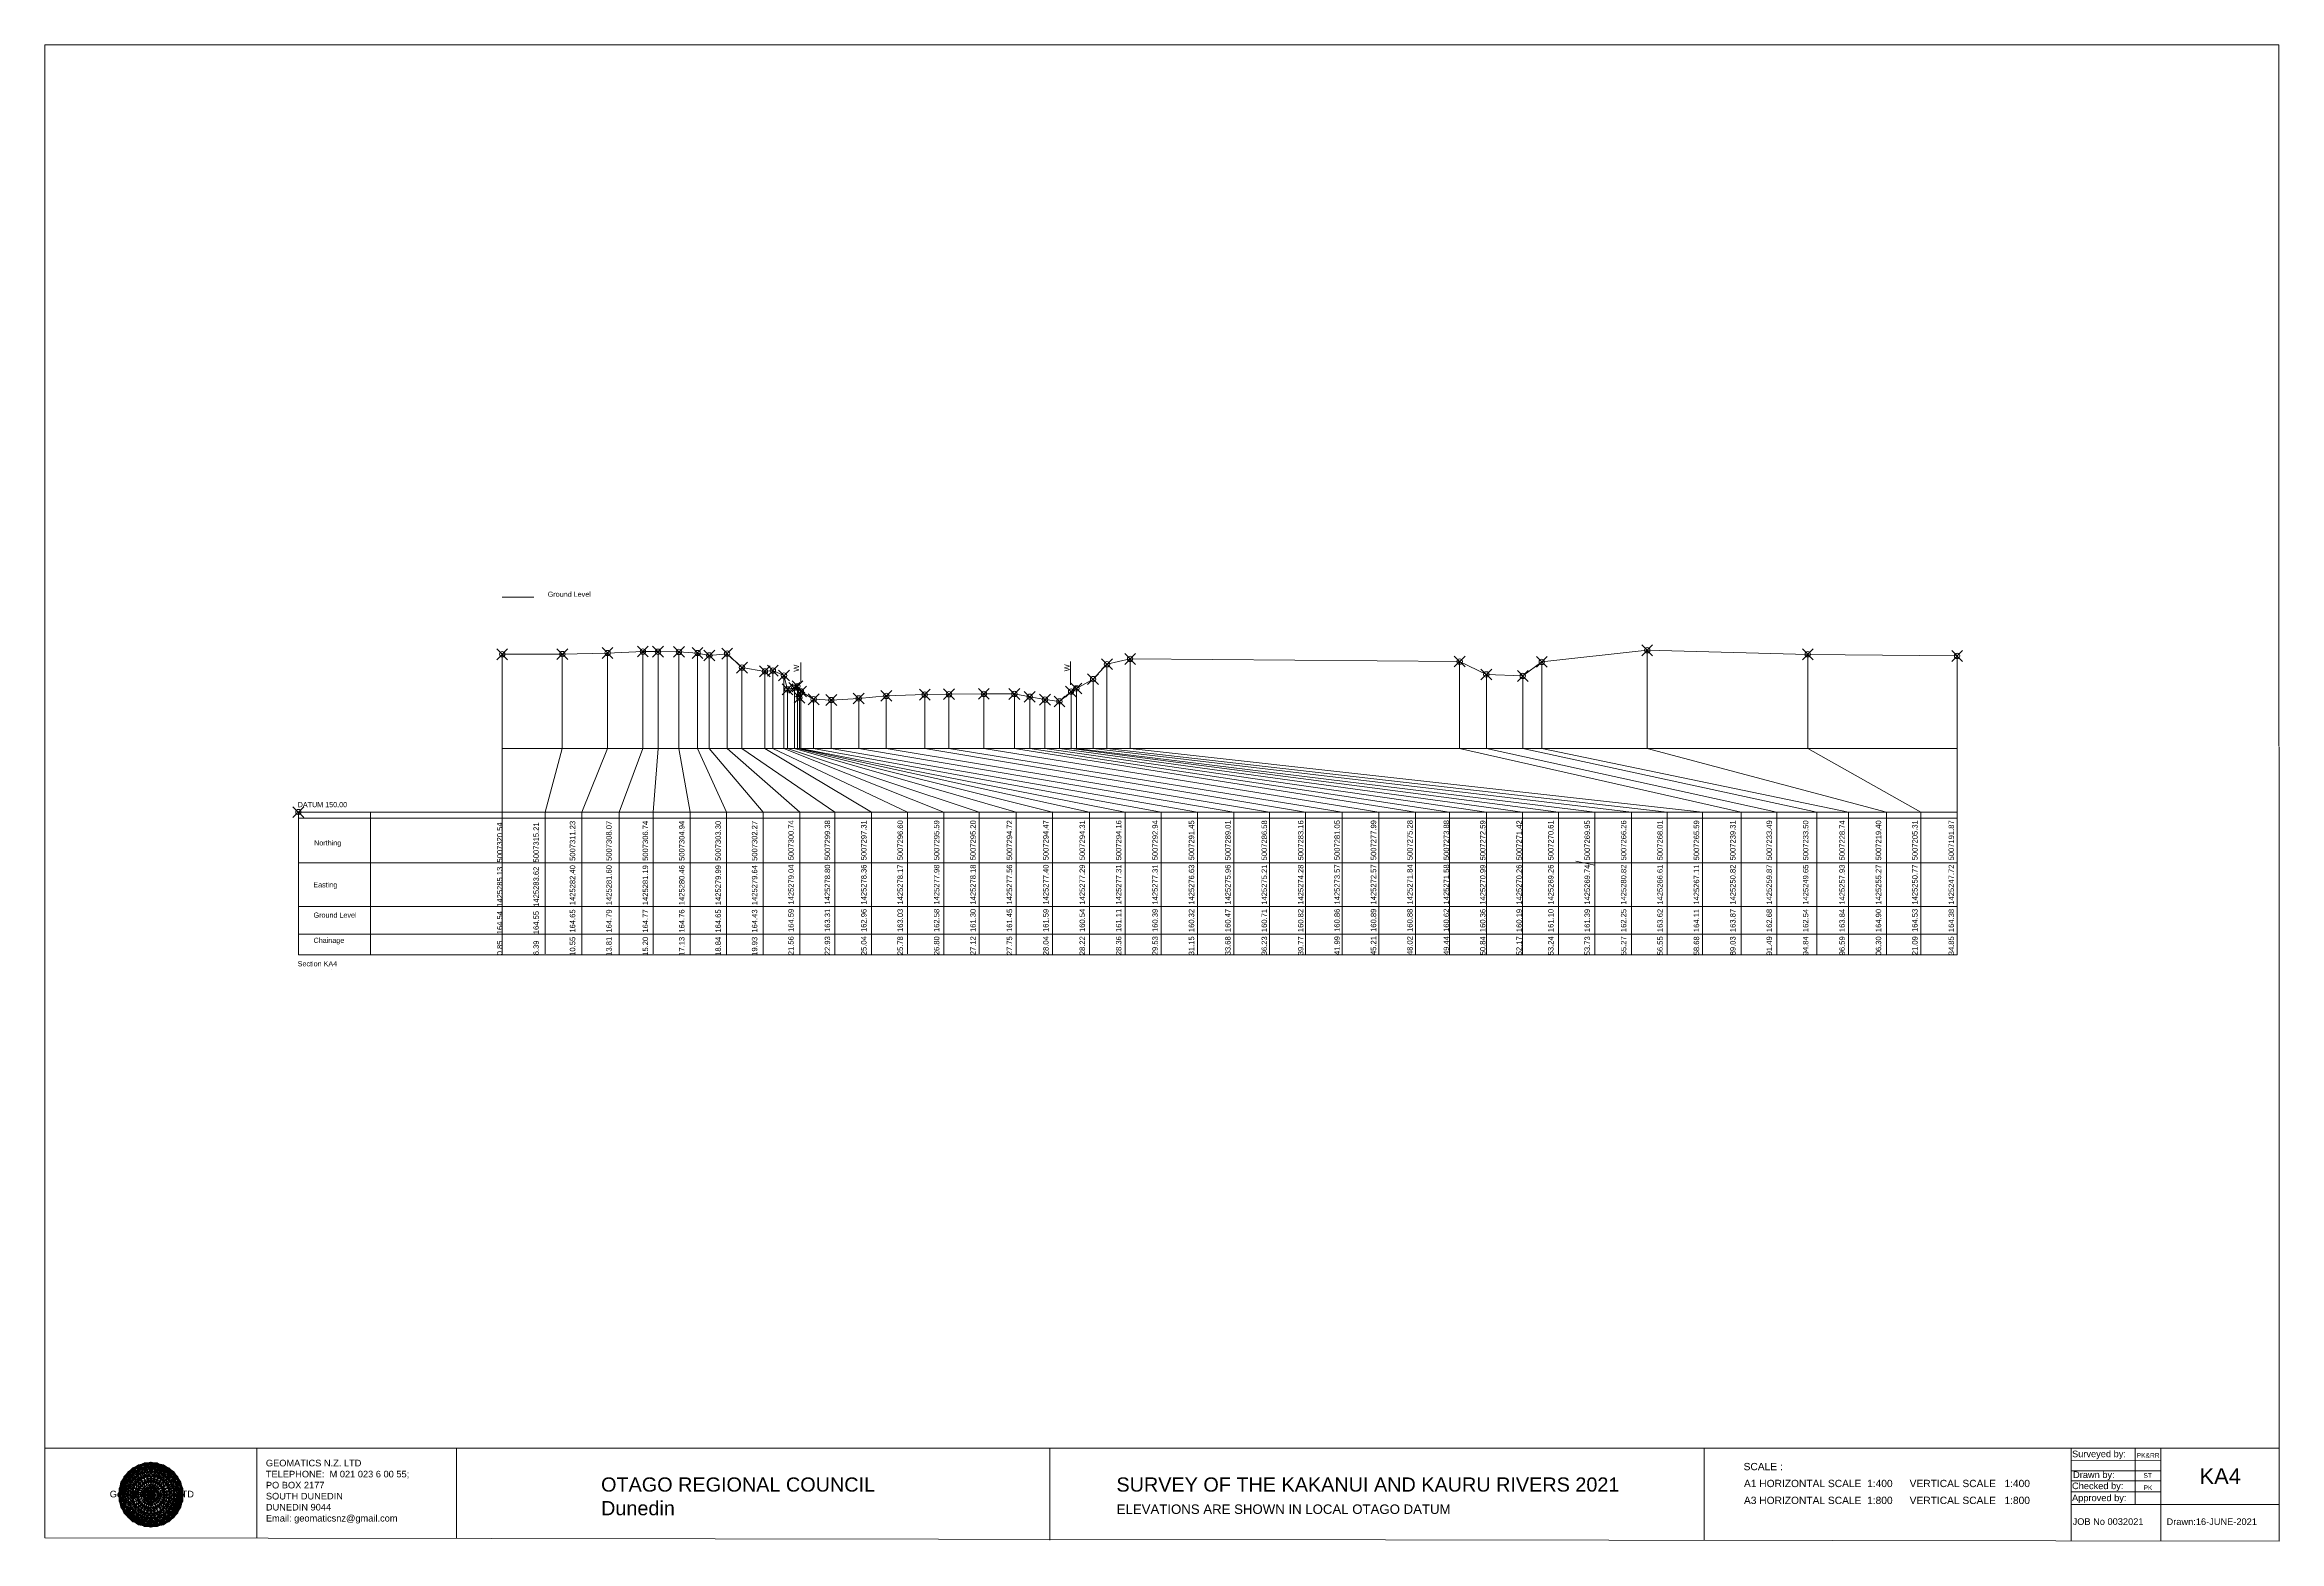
# Model space of a CAD drawing. Header units: millimetres. Extents: x -6058346 to 80050500, y -1699923 to 1425285630.
# Drawn here: x -4570819 to -4365017, y 82865 to 220657 of the extents above; entities that cross this region are included whole.
import ezdxf

# ---------------------------------------------------------------- set-up
doc = ezdxf.new("R2010")
doc.units = ezdxf.units.MM
doc.header["$PDMODE"] = 35
doc.header["$PDSIZE"] = 500
doc.layers.add('geo', color=7, linetype='Continuous', lineweight=0)
doc.styles.get("Standard").update_dxf_attribs({"font": 'arial.ttf'})

# ---------------------------------------------------------------- blocks, each defined once
blk = doc.blocks.new('Geomatics_Circle_SPT')
at = {"layer": 'geo', "color": 2, "linetype": 'Continuous', "lineweight": 0}
for p, q in [((0, 25.2), (-25.2, 0)), ((-24.7, 4.9), (-4.9, 24.7)), ((-24.7, -4.9), (4.9, 24.7)), ((-9.7, 23.3), (-23.3, 9.6)), ((9.7, 23.3), (-23.3, -9.7)), ((-21, 14), (-14, 21)), ((-21, -14), (14, 21)), ((0, 0), (-17.8, 17.8)), ((-14, 21), (21, -14)), ((23.3, -9.7), (-9.7, 23.3)), ((-4.9, 24.7), (24.7, -4.9)), ((25.2, 0), (0, 25.2)), ((0, 0), (17.8, 17.8)), ((4.9, 24.7), (24.7, 4.9)), ((23.3, 9.7), (9.7, 23.3)), ((14, 21), (21, 14)), ((17.8, 18.1), (17.8, 18.1)), ((4.9, -24.7), (-24.7, 4.9)), ((-24.7, 0), (0, -24.7)), ((-23.3, 9.7), (9.7, -23.3)), ((14, -21), (-21, 14)), ((0, 0), (-17.8, -17.8)), ((21, 14), (-14, -21)), ((-9.7, -23.3), (23.3, 9.7)), ((24.7, 4.9), (-4.9, -24.7)), ((0, 0), (17.8, -17.8)), ((0, -24.8), (25.2, 0)), ((-4.9, -24.7), (-24.7, -4.9)), ((-23.3, -9.7), (-9.7, -23.3)), ((-14, -21), (-21, -14)), ((24.7, -4.9), (4.9, -24.7)), ((9.7, -23.3), (23.3, -9.7)), ((21, -14), (14, -21)), ((-17.8, -17.8), (-17.8, -17.8)), ((4.9, -24.7), (4.9, -24.7)), ((18.1, -17.8), (18.1, -17.8))]:
    blk.add_line(p, q, dxfattribs=at)
at = {"layer": 'geo', "color": 1, "linetype": 'Continuous', "lineweight": 0}
for p, q in [((-25.2, 0), (9.7, 23.3)), ((-25.2, 0), (-9.6, 23.3)), ((-4.9, 24.8), (-24.7, -4.9)), ((4.9, 24.7), (-24.7, 4.9)), ((14, 21), (-24.7, -4.9)), ((-14, 21), (-24.7, 4.9)), ((-23.3, 9.7), (0, 25.2)), ((-23.3, -9.6), (0, 25.2)), ((-23.3, -9.6), (17.8, 17.8)), ((-23.3, 9.7), (-17.8, 17.9)), ((-23.3, -9.6), (-17.8, 17.9)), ((-23.3, 9.7), (17.8, 17.8)), ((4.9, 24.8), (-21, -14)), ((-4.9, 24.7), (-21, 14)), ((14, 21), (-21, 14)), ((-14, 21), (-21, -14)), ((-17.9, 17.6), (-17.9, 17.6)), ((-17.8, 17.8), (9.7, 23.3)), ((-17.8, 17.8), (-9.6, 23.3)), ((-17.8, -17.8), (9.7, 23.3)), ((-17.8, -17.8), (-9.7, 23.3)), ((-9.7, -23.3), (-17.8, 17.8)), ((-17.8, 17.8), (9.7, -23.3)), ((-17.8, 17.8), (23.3, -9.6)), ((-17.8, 17.8), (23.3, 9.7)), ((4.9, 24.7), (-14, 21)), ((-4.9, 24.7), (-14, -20.9)), ((0, 0), (-14, 21)), ((-14, 21), (-4.9, -24.7)), ((-14, 21), (-14, 21)), ((24.7, -4.9), (-14, 21)), ((21, 14), (-14, 21)), ((-9.8, 23.1), (-9.8, 23.1)), ((-9.7, 23.3), (0, 25.2)), ((-9.7, 23.3), (0, -25.2)), ((-9.7, -23.3), (0, 25.2)), ((-9.6, 23.3), (17.8, -17.8)), ((-9.6, 23.3), (25.2, 0)), ((-9.6, 23.3), (17.8, 17.8)), ((-9.6, -23.3), (17.8, 17.9)), ((0, 0), (-4.9, 24.7)), ((-4.9, 24.7), (-4.9, 24.7)), ((21, -14), (-4.9, 24.7)), ((24.8, 4.9), (-4.9, 24.7)), ((14, 21), (-4.9, 24.7)), ((-0.2, 25.1), (-0.2, 25.1)), ((0, 25.2), (9.7, -23.3)), ((0, 25.2), (23.3, -9.7)), ((0, 25.2), (23.3, 9.7)), ((0, 25.2), (9.7, 23.3)), ((0, 0), (4.9, 24.7)), ((0, -25.2), (9.7, 23.3)), ((0, 0), (14, 21)), ((21, 14), (4.9, 24.8)), ((14, -21), (4.9, 24.7)), ((24.7, -4.9), (4.9, 24.7)), ((4.9, 24.7), (4.9, 24.7)), ((4.9, -24.7), (14, 21)), ((9.4, 23.3), (9.4, 23.3)), ((9.7, 23.3), (17.8, -17.8)), ((9.7, 23.3), (25.2, 0)), ((9.7, 23.3), (17.8, 17.9)), ((17.8, 17.8), (9.7, -23.3)), ((21, -14), (14, 21)), ((24.7, 4.9), (14, 21)), ((14, 21), (14, 21)), ((17.6, 17.9), (17.6, 17.9)), ((17.8, 17.8), (23.3, -9.7)), ((17.8, 17.8), (23.3, 9.7)), ((-25.2, 0), (23.3, 9.7)), ((-25.2, 0), (-23.3, 9.7)), ((-23.3, -9.7), (-25.2, 0)), ((-9.6, -23.3), (-25.2, 0)), ((9.7, -23.3), (-25.2, 0)), ((21, 14), (-24.7, 4.9)), ((-21, 14), (-24.7, -4.9)), ((0, 0), (-24.7, 4.9)), ((-24.7, 4.9), (-21, -14)), ((-24.7, 4.9), (-4.9, -24.7)), ((-24.7, 4.9), (14, -21)), ((-24.7, 4.9), (-24.7, 4.9)), ((0, 0), (-24.7, -4.9)), ((-17.8, -17.8), (-23.3, 9.7)), ((0, -25.2), (-23.3, 9.7)), ((-23.3, 9.7), (17.8, -17.8)), ((-23.3, 9.7), (25.2, 0)), ((-23.3, 9.4), (-23.3, 9.4)), ((-23.3, -9.7), (25.2, 0)), ((0, 0), (-21, 14)), ((-21, 14), (-14, -21)), ((-21, 14), (4.9, -24.7)), ((-21, 14), (-21, 14)), ((24.7, 4.9), (-21, 14)), ((0, 0), (-21, -14)), ((-17.8, -17.8), (23.3, 9.7)), ((-14, -21), (24.7, 4.9)), ((0, 0), (-14, -21)), ((25.2, 0), (-9.6, -23.3)), ((-4.9, -24.7), (21, 14)), ((0, 0), (-4.9, -24.7)), ((0, 0), (21, 14)), ((23.3, 9.7), (0, -25.2)), ((0, 0), (24.8, 4.9)), ((0, 0), (4.9, -24.7)), ((0, 0), (14, -21)), ((0, 0), (21, -14)), ((0, 0), (24.8, -4.9)), ((4.9, -24.7), (24.7, 4.9)), ((25.2, 0), (9.7, -23.3)), ((14, -21), (21, 14)), ((23.3, 9.7), (17.8, -17.8)), ((24.7, -4.9), (21, 14)), ((21, 14), (21, 14)), ((21, -14), (24.7, 4.9)), ((23.1, 9.8), (23.1, 9.8)), ((23.3, 9.7), (25.2, 0)), ((25.2, 0), (23.3, -9.6)), ((24.7, 4.9), (24.7, 4.9)), ((25.1, 0.2), (25.1, 0.2)), ((-25.2, 0), (23.3, -9.7)), ((-25.1, -0.2), (-25.1, -0.2)), ((-24.7, -4.9), (-24.7, -4.9)), ((-24.7, -4.9), (-14, -21)), ((-24.7, -4.9), (4.9, -24.7)), ((-24.7, -4.9), (21, -14)), ((-17.8, -17.8), (-23.3, -9.7)), ((0, -25.2), (-23.3, -9.6)), ((17.8, -17.8), (-23.3, -9.6)), ((-23.1, -9.8), (-23.1, -9.8)), ((-21, -14), (24.7, -4.9)), ((-21, -14), (-21, -14)), ((-21, -14), (-4.9, -24.7)), ((-21, -14), (14, -21)), ((23.3, -9.7), (-17.8, -17.8)), ((-14, -21), (21, -14)), ((-4.9, -24.7), (24.7, -4.9)), ((23.3, -9.6), (0, -25.2)), ((4.9, -24.7), (21, -14)), ((14, -21), (24.7, -4.9)), ((23.3, -9.6), (17.8, -17.8)), ((21, -14), (21, -14)), ((23.3, -9.4), (23.3, -9.4)), ((24.7, -4.9), (24.7, -4.9)), ((-9.6, -23.3), (-17.8, -17.8)), ((9.7, -23.3), (-17.8, -17.8)), ((-17.6, -17.9), (-17.6, -17.9)), ((-14, -21), (-14, -21)), ((-14, -21), (4.9, -24.7)), ((17.8, -17.8), (-9.7, -23.3)), ((0, -25.2), (-9.7, -23.3)), ((-9.4, -23.3), (-9.4, -23.3)), ((-4.9, -24.7), (14, -21)), ((-4.9, -24.7), (-4.9, -24.7)), ((9.7, -23.3), (0, -25.2)), ((0.2, -25.1), (0.2, -25.1)), ((4.9, -24.7), (4.9, -24.7)), ((17.8, -17.8), (9.7, -23.3)), ((9.8, -23.1), (9.8, -23.1)), ((14, -21), (14, -21)), ((17.9, -17.6), (17.9, -17.6))]:
    blk.add_line(p, q, dxfattribs=at)
at = {"layer": 'geo', "color": 114, "linetype": 'Continuous', "lineweight": 0}
for p, q in [((17.9, 17.8), (-25.2, 0)), ((-24.7, 4.9), (14, 21)), ((9.7, 23.3), (-23.3, 9.7)), ((-20.9, 14), (4.9, 24.7)), ((0, 25.2), (-17.8, 17.8)), ((-17.8, 17.8), (0, -25.2)), ((-14, 21), (-4.9, 24.7)), ((4.9, -24.7), (-14, 21)), ((0, 0), (-9.7, 23.3)), ((-4.9, 24.7), (14, -21)), ((17.8, -17.8), (0, 25.2)), ((0, 0), (9.7, 23.3)), ((4.9, 24.7), (21, -14)), ((23.3, -9.7), (9.7, 23.3)), ((14, 21), (24.7, -4.9)), ((25.2, 0), (17.8, 17.8)), ((-24.7, -4.9), (21, 14)), ((-14, -21), (-24.7, 4.9)), ((0, 0), (-23.3, 9.7)), ((-23.3, 9.7), (-9.7, -23.3)), ((0, 0), (-23.3, -9.7)), ((-4.9, -24.7), (-21, 14)), ((24.8, 4.9), (-20.9, -14)), ((0, 0), (-9.7, -23.3)), ((0, 0), (23.3, 9.7)), ((0, 0), (9.7, -23.3)), ((0, 0), (23.3, -9.7)), ((21, 14), (24.7, 4.9)), ((-25.2, 0), (-17.8, -17.8)), ((-21, -14), (-24.7, -4.9)), ((-17.8, -17.8), (25.2, 0)), ((24.8, -4.9), (-14, -21)), ((-9.6, -23.3), (23.3, -9.7)), ((21, -14), (-4.9, -24.8)), ((0, -25.2), (17.9, -17.8)), ((14, -21), (4.9, -24.8))]:
    blk.add_line(p, q, dxfattribs=at)
at = {"layer": 'geo', "color": 250, "linetype": 'Continuous', "lineweight": 0}
for p, q in [((-17.8, 17.8), (17.8, 17.8)), ((-17.8, -17.8), (-17.8, 17.8)), ((-14, 21), (-14, 21)), ((14, 21), (-14, 21)), ((-14, 20.9), (-14, -21)), ((-9.7, 23.3), (9.7, 23.3)), ((-9.7, -23.3), (-9.7, 23.3)), ((-4.9, 24.7), (4.9, 24.7)), ((-4.9, 24.7), (-4.9, -24.7)), ((0, 0), (0, 25.2)), ((4.9, 24.7), (4.9, -24.7)), ((9.7, -23.3), (9.7, 23.3)), ((14, 21), (14, -21)), ((17.8, -17.8), (17.8, 17.8)), ((0, 0), (-25.2, 0)), ((24.7, 4.9), (-24.7, 4.9)), ((-24.7, 4.9), (-24.7, -4.9)), ((-23.3, 9.7), (23.3, 9.7)), ((-23.3, 9.7), (-23.3, 9.7)), ((-23.3, -9.7), (-23.3, 9.7)), ((21, 14), (-21, 14)), ((-21, 14), (-21, -14)), ((0, 0), (0, -25.2)), ((0, 0), (25.2, 0)), ((21, 14), (21, 14)), ((21, -14), (21, 14)), ((23.3, 9.7), (23.3, -9.7)), ((24.7, 4.9), (24.7, 4.9)), ((24.7, -4.9), (24.7, 4.9)), ((-24.7, -4.9), (24.7, -4.9)), ((23.3, -9.7), (-23.3, -9.7)), ((-21, -14), (21, -14)), ((17.8, -17.8), (-17.8, -17.8)), ((-14, -21), (14, -21)), ((9.7, -23.3), (-9.7, -23.3)), ((-4.9, -24.7), (4.9, -24.7))]:
    blk.add_line(p, q, dxfattribs=at)
blk = doc.blocks.new('GeomaticsNZ TITLE BLOCK')
at = {"color": 7, "linetype": 'Continuous', "lineweight": 0}
for p, q in [((0, 94.9), (0, 1579.2)), ((0, 1579.2), (2363.4, 1579.2)), ((2363.4, 1579.2), (2364, 94.9)), ((2364, 94.9), (0, 94.9)), ((0, 94.9), (0, 0)), ((15.9, 94.9), (2364, 94.9)), ((224.3, 95.2), (224.3, -0.3)), ((2364, 94.9), (382.6, 94.9)), ((435.8, 95.2), (435.8, -0.7)), ((1063.4, 94.9), (1063.4, -2.4)), ((1755.4, 94.9), (1755.4, -2.6)), ((2143.9, 94.9), (2143.7, -3)), ((2211.5, 94.9), (2211.5, 36.1)), ((2238.6, 94.8), (2238.6, -3.2)), ((2364, -3.5), (2364, 94.9)), ((2143.9, 81.9), (2238.6, 81.7)), ((2143.9, 71), (2238.6, 71)), ((2143.6, 60.4), (2238.6, 60.4)), ((2143.8, 48.6), (2238.6, 48.6)), ((2143.8, 35.4), (2364, 35.3)), ((0, 0), (2364, -3.5))]:
    blk.add_line(p, q, dxfattribs=at)
at = {"color": 7, "linetype": 'Continuous', "lineweight": 0, "xscale": 1.36, "yscale": 1.36, "zscale": 1.36}
blk.add_blockref('Geomatics_Circle_SPT', (112.4, 45.7), dxfattribs=at)
at = {"color": 7, "linetype": 'Continuous', "lineweight": 0}
for s, p in [('PK&RR', (2213.2, 84.8)), ('ST', (2220.3, 63.6)), ('PK', (2220.4, 50.6))]:
    blk.add_text(s, height=5, dxfattribs=at).set_placement(p)
at = {"color": 7, "linetype": 'Continuous', "lineweight": 0, "attachment_point": 1}
for s, width, heights, insert, char_height in [('{\\C256;GEOMATICS N.Z. LTD                   \\PTELEPHONE:  M 021 023 6 00 55;\\PPO BOX 2177\\PSOUTH DUNEDIN\\PDUNEDIN 9044\\PEmail: geomaticsnz@gmail.com}', 3535.727, [94.7], (234, 82.7), 7), ('{\\C256;Surveyed by:}', 3535.727, [0], (2144.7, 92.4), 7), ('{\\C256;Geomatics N.Z. LTD                   }', 125.079, [15.8], (68.8, 49.9), 7), ('{\\C256;OTAGO REGIONAL COUNCIL\\PDunedin}', 3535.727, [0], (588.6, 64), 15), ('{\\C256;SURVEY OF THE KAKANUI AND KAURU RIVERS 2021}', 3535.727, [0], (1133.8, 64), 15), ('{\\C256;Checked by:}', 3535.727, [0], (2144.7, 58.6), 7), ('{\\C256;Drawn by:}', 3535.727, [0], (2145.8, 70.4), 7), ('{\\C256;ELEVATIONS ARE SHOWN IN LOCAL OTAGO DATUM}', 3535.727, [0], (1134.1, 35.4), 10), ('{\\C256;Approved by:}', 3535.727, [0], (2144.7, 45.9), 7), ('{\\C256;JOB No 0032021}', 3535.727, [0], (2145.3, 20.8), 7), ('{\\C256;Drawn:16-JUNE-2021}', 3535.727, [0], (2244.7, 20.7), 7)]:
    blk.add_mtext_dynamic_manual_height_columns(s, width=width, gutter_width=159, heights=heights, dxfattribs=dict(at, insert=insert, char_height=char_height))

msp = doc.modelspace()

# ---------------------------------------------------------------- linework, layer by layer
at = {"color": 1, "linetype": 'Continuous', "lineweight": 0}
msp.add_line((-4528682.937, 169798.688), (-4525776.206, 169798.688), dxfattribs=at)
at = {"color": 7, "linetype": 'Continuous', "lineweight": 0}
for p, q in [((-4518983.523, 164646), (-4518983.523, 155848.32)), ((-4515726.224, 164786), (-4515726.224, 155848.32)), ((-4514334.658, 164766), (-4514334.658, 155848.32)), ((-4512401.255, 164756), (-4512401.255, 155848.32)), ((-4510695.424, 164646), (-4510695.424, 155848.32)), ((-4423229.844, 164897), (-4423229.844, 155848.32)), ((-4528682.937, 164536), (-4528682.937, 136847.186)), ((-4523146.202, 164546), (-4523146.202, 155848.32)), ((-4509608.188, 164426), (-4509608.188, 155848.32)), ((-4507969.438, 164586), (-4507969.438, 155848.32)), ((-4506598.783, 163306), (-4506598.783, 155848.32)), ((-4504489.377, 162957), (-4504489.377, 155848.32)), ((-4503754.615, 163027), (-4503754.615, 155848.32)), ((-4501169.025, 161879.516), (-4501169.025, 163763.688)), ((-4476340.594, 161720.951), (-4476340.594, 163877.372)), ((-4472984.146, 163617), (-4472984.146, 155848.32)), ((-4470854.722, 164107), (-4470854.722, 155848.32)), ((-4440504.659, 163867), (-4440504.659, 155848.32)), ((-4438045.046, 162677), (-4438045.046, 155848.32)), ((-4432940.677, 163837), (-4432940.677, 155848.32)), ((-4408441.674, 164527), (-4408441.674, 155848.32)), ((-4394687.855, 164378), (-4394687.855, 149234.55)), ((-4502731.812, 162577), (-4502731.812, 155848.32)), ((-4502411.168, 161297), (-4502411.168, 155848.32)), ((-4501778.851, 161447), (-4501778.851, 155848.32)), ((-4501493.606, 161587), (-4501493.606, 155848.32)), ((-4501308.732, 160537), (-4501308.732, 155848.32)), ((-4501170.817, 161107), (-4501170.817, 155848.32)), ((-4493306.562, 160707), (-4493306.562, 155848.32)), ((-4489763.057, 160817), (-4489763.057, 155848.32)), ((-4487538.515, 160857), (-4487538.515, 155848.32)), ((-4484320.555, 160887), (-4484320.555, 155848.32)), ((-4481514.808, 160877), (-4481514.808, 155848.32)), ((-4480098.26, 160617), (-4480098.26, 155848.32)), ((-4476292.964, 161097), (-4476292.964, 155848.32)), ((-4475805.962, 161387), (-4475805.962, 155848.32)), ((-4474266.48, 162247), (-4474266.48, 155848.32)), ((-4434689.536, 162537), (-4434689.536, 155848.32)), ((-4499999.879, 160387), (-4499999.879, 155848.32)), ((-4498379.345, 160317), (-4498379.345, 155848.32)), ((-4495849.431, 160467), (-4495849.431, 155848.32)), ((-4478694.19, 160357), (-4478694.19, 155848.32)), ((-4477363.702, 160187), (-4477363.702, 155848.32)), ((-4528682.937, 155848.32), (-4394687.855, 155848.32)), ((-4523146.202, 155848.32), (-4524717.675, 150000)), ((-4518983.523, 155848.32), (-4521339.44, 150000)), ((-4515726.224, 155848.32), (-4517924.608, 150000)), ((-4514334.658, 155848.32), (-4514774.404, 150000)), ((-4512401.255, 155848.32), (-4511358.164, 150000)), ((-4510695.424, 155848.32), (-4508017.934, 150000)), ((-4509608.188, 155848.32), (-4504639.699, 150000)), ((-4507969.438, 155848.32), (-4501281.171, 150000)), ((-4506598.783, 155848.32), (-4498050.734, 150000)), ((-4504489.377, 155848.32), (-4494675.314, 150000)), ((-4503754.615, 155848.32), (-4491371.682, 150000)), ((-4502731.812, 155848.32), (-4488010.339, 150000)), ((-4502411.168, 155848.32), (-4484744.712, 150000)), ((-4501778.851, 155848.32), (-4481345.363, 150000)), ((-4501493.606, 155848.32), (-4477989.65, 150000)), ((-4501308.732, 155848.32), (-4474607.192, 150003.1)), ((-4501170.817, 155848.32), (-4471324.674, 150000)), ((-4467992.89, 150000), (-4499999.879, 155848.32)), ((-4498379.345, 155848.32), (-4464661.106, 150000)), ((-4495849.431, 155848.32), (-4461294.132, 150000)), ((-4458029.913, 150000), (-4493306.562, 155848.32)), ((-4493306.562, 155848.32), (-4489763.057, 155848.32)), ((-4489763.057, 155848.32), (-4454716.428, 150000)), ((-4487538.515, 155848.32), (-4451328.34, 150000)), ((-4484320.555, 155848.32), (-4447940.252, 150000)), ((-4444581.723, 150000), (-4481514.808, 155848.32)), ((-4480098.26, 155848.32), (-4441430.112, 150000)), ((-4478694.19, 155848.32), (-4438018.095, 150000)), ((-4477363.702, 155848.32), (-4434715.87, 150000)), ((-4476292.964, 155848.32), (-4431400.978, 150000)), ((-4475805.962, 155848.32), (-4428060.748, 150000)), ((-4474266.48, 155848.32), (-4424681.106, 150000)), ((-4421404.218, 150000), (-4472984.146, 155848.32)), ((-4470854.722, 155848.32), (-4418127.33, 150000)), ((-4440504.659, 155848.32), (-4414567.515, 150000)), ((-4438045.046, 155848.32), (-4411296.258, 150000)), ((-4434689.536, 155848.32), (-4407598.498, 150000)), ((-4432940.677, 155848.32), (-4404681.956, 150000)), ((-4423229.844, 155848.32), (-4401203.782, 150000)), ((-4408441.674, 155848.32), (-4398028.241, 150000)), ((-4543241.69, 150000), (-4547450.879, 149997.705)), ((-4547450.879, 149997.705), (-4547450.879, 136847.186)), ((-4547450.879, 149437.086), (-4394687.855, 149437.086)), ((-4543241.69, 150000), (-4504639.699, 150000)), ((-4540815.4, 150000), (-4540815.4, 136847.186)), ((-4524717.675, 136960.823), (-4524717.675, 150000)), ((-4521339.44, 136847.186), (-4521339.44, 150000)), ((-4517924.608, 136847.186), (-4517924.608, 150000)), ((-4514774.404, 136960.823), (-4514774.404, 150000)), ((-4511358.164, 136847.186), (-4511358.164, 150000)), ((-4508017.934, 136847.186), (-4508017.934, 150000)), ((-4504639.699, 136847.186), (-4504639.699, 150000)), ((-4504639.699, 150000), (-4394687.855, 150000)), ((-4501281.171, 136847.186), (-4501281.171, 150000)), ((-4498050.734, 136847.186), (-4498050.734, 150000)), ((-4494675.314, 136847.186), (-4494675.314, 150000)), ((-4491371.682, 136960.823), (-4491371.682, 150000)), ((-4488010.339, 136847.186), (-4488010.339, 150000)), ((-4484744.712, 136960.823), (-4484744.712, 150000)), ((-4481345.363, 136847.186), (-4481345.363, 150000)), ((-4477989.65, 150098.41), (-4477989.65, 150099.711)), ((-4477989.65, 136847.186), (-4477989.65, 150000)), ((-4474607.192, 136847.186), (-4474607.192, 150003.1)), ((-4471324.674, 136847.186), (-4471324.674, 150000)), ((-4467992.89, 136847.186), (-4467992.89, 150000)), ((-4464661.106, 136847.186), (-4464661.106, 150000)), ((-4461294.132, 136847.186), (-4461294.132, 150000)), ((-4458029.913, 136847.186), (-4458029.913, 150000)), ((-4454716.428, 136847.186), (-4454716.428, 150000)), ((-4451328.34, 136847.186), (-4451328.34, 150000)), ((-4447940.252, 136847.186), (-4447940.252, 150000)), ((-4444581.723, 136847.186), (-4444581.723, 150000)), ((-4441430.112, 136847.186), (-4441430.112, 150000)), ((-4438018.095, 136847.186), (-4438018.095, 150000)), ((-4434715.87, 136847.186), (-4434715.87, 150000)), ((-4431400.978, 136847.186), (-4431400.978, 150000)), ((-4428060.748, 136847.186), (-4428060.748, 150000)), ((-4424681.106, 136847.186), (-4424681.106, 150000)), ((-4421404.218, 136847.186), (-4421404.218, 150000)), ((-4418127.33, 136847.186), (-4418127.33, 150000)), ((-4414567.515, 136847.186), (-4414567.515, 150000)), ((-4411296.258, 136847.186), (-4411296.258, 150000)), ((-4407598.498, 136847.186), (-4407598.498, 150000)), ((-4404681.956, 136847.186), (-4404681.956, 150000)), ((-4401203.782, 136847.186), (-4401203.782, 150000)), ((-4398028.241, 136847.186), (-4398028.241, 150000)), ((-4394687.855, 141109.818), (-4394687.855, 149234.55)), ((-4547450.879, 145328.932), (-4394687.855, 145328.932)), ((-4428060.748, 145116.916), (-4429791.621, 145474.589)), ((-4547450.879, 141300.976), (-4394687.855, 141300.976)), ((-4394687.855, 141109.818), (-4394687.855, 136847.186)), ((-4547450.879, 138774.972), (-4394687.855, 138774.972)), ((-4547450.879, 136847.186), (-4394687.855, 136847.186)), ((-4544441.026, 135551.416), (-4544441.026, 135551.416))]:
    msp.add_line(p, q, dxfattribs=at)
at = {"color": 1, "linetype": 'Continuous', "lineweight": 0}
msp.add_lwpolyline([(-4528682.937, 164536), (-4523146.202, 164546), (-4518983.523, 164646), (-4515726.224, 164786), (-4514334.658, 164786), (-4512401.255, 164756), (-4510695.424, 164646), (-4509608.188, 164426), (-4507969.438, 164586), (-4506598.783, 163306), (-4504489.377, 162957), (-4503754.615, 163027), (-4502731.812, 162577), (-4502411.168, 161297), (-4501778.851, 161447), (-4501493.606, 161587), (-4501308.732, 160537), (-4501170.817, 161107), (-4499999.879, 160387), (-4498379.345, 160317), (-4495849.431, 160467), (-4493306.562, 160707), (-4489763.057, 160817), (-4487538.515, 160857), (-4484320.555, 160887), (-4481514.808, 160877), (-4480098.26, 160617), (-4478694.19, 160357), (-4477363.702, 160187), (-4476292.964, 161097), (-4475805.962, 161387), (-4474266.48, 162247), (-4472984.146, 163617), (-4470854.722, 164107), (-4440504.659, 163867), (-4438045.046, 162677), (-4434689.536, 162537), (-4432940.677, 163837), (-4423229.844, 164897), (-4408441.674, 164527), (-4394687.855, 164378)], dxfattribs=at)
at = {"color": 7, "linetype": 'Continuous', "lineweight": 0}
msp.add_lwpolyline([(-4498379.345, 160317), (-4498379.345, 155848.32)], dxfattribs=at)
for p in [(-4528682.937, 164536), (-4523146.202, 164546), (-4518983.523, 164646), (-4515726.224, 164786), (-4514334.658, 164766), (-4512401.255, 164756), (-4510695.424, 164646), (-4509608.188, 164426), (-4507969.438, 164586), (-4423229.844, 164897), (-4408441.674, 164527), (-4394687.855, 164378), (-4506598.783, 163306), (-4504489.377, 162957), (-4503754.615, 163027), (-4502731.812, 162577), (-4474266.48, 162247), (-4472984.146, 163617), (-4470854.722, 164107), (-4440504.659, 163867), (-4438045.046, 162677), (-4434689.536, 162537), (-4432940.677, 163837), (-4502411.168, 161297), (-4501778.851, 161447), (-4501493.606, 161587), (-4501308.732, 160537), (-4501170.817, 161107), (-4499999.879, 160387), (-4498379.345, 160317), (-4495849.431, 160467), (-4493306.562, 160707), (-4489763.057, 160817), (-4487538.515, 160857), (-4484320.555, 160887), (-4481514.808, 160877), (-4480098.26, 160617), (-4478694.19, 160357), (-4477363.702, 160187), (-4476292.964, 161097), (-4475805.962, 161387), (-4547450.879, 150000)]:
    msp.add_point(p, dxfattribs=at)

# ---------------------------------------------------------------- block references
at = {"color": 7, "linetype": 'Continuous', "lineweight": 0, "xscale": 87.0569616336934, "yscale": 87.0569616336934, "zscale": 87.0569616336934}
msp.add_blockref('GeomaticsNZ TITLE BLOCK', (-4570818.614, 83173.61), dxfattribs=at)

# ---------------------------------------------------------------- texts
at = {"color": 7, "linetype": 'Continuous', "lineweight": 0}
for s, height, p in [('Ground Level', 473.07414, (-4524490.605, 169825.433)), ('DATUM 150.00', 473.07414, (-4547517.816, 150454.369)), ('Northing', 473.0741, (-4546006.812, 146932.011)), ('Easting', 473.0741, (-4546075.695, 143072.61)), ('Ground Level', 473.07414, (-4546058.592, 140283.299)), ('Chainage', 473.0741, (-4546056.334, 137959.163)), ('Section KA4', 473.07414, (-4547517.826, 135802.493)), ('A1 HORIZONTAL SCALE  1:400      VERTICAL SCALE   1:400 ', 673.18577, (-4414320.424, 87853.196)), ('SCALE :  ', 673.1858, (-4414351.584, 89408.908)), ('KA4', 1442.5409, (-4372365.061, 88144.238)), ('A3 HORIZONTAL SCALE  1:800      VERTICAL SCALE   1:800', 673.18577, (-4414320.424, 86297.484))]:
    msp.add_text(s, height=height, dxfattribs=at).set_placement(p)
for s, p in [('0.85   164.54  1425285.13  5007320.54', (-4528661.813, 136818.196)), ('6.39   164.55  1425283.62  5007315.21', (-4525308.716, 136820.924)), ('10.55  164.65  1425282.40  5007311.23', (-4521955.619, 136771.129)), ('13.81  164.79  1425281.60  5007308.07', (-4518602.521, 136771.129)), ('15.20  164.77  1425281.19  5007306.74', (-4515249.424, 136771.129)), ('17.13  164.76  1425280.46  5007304.94', (-4511896.327, 136771.129)), ('18.84  164.65  1425279.99  5007303.30', (-4508543.23, 136771.129)), ('19.93  164.43  1425279.64  5007302.27', (-4505190.132, 136771.129)), ('21.56  164.59  1425279.04  5007300.74', (-4501837.035, 136826.722)), ('22.93  163.31  1425278.80  5007299.38', (-4498483.938, 136826.722)), ('25.04  162.96  1425278.36  5007297.31', (-4495130.84, 136826.722)), ('25.78  163.03  1425278.17  5007296.60', (-4491777.743, 136826.722)), ('26.80  162.58  1425277.98  5007295.59', (-4488424.646, 136826.722)), ('27.12  161.30  1425278.18  5007295.20', (-4485071.89, 136826.722)), ('27.75  161.45  1425277.56  5007294.72', (-4481718.792, 136826.722)), ('28.04  161.59  1425277.40  5007294.47', (-4478366.036, 136826.722)), ('28.22  160.54  1425277.29  5007294.31', (-4475013.28, 136826.722)), ('28.36  161.11  1425277.31  5007294.16', (-4471660.182, 136826.722)), ('29.53  160.39  1425277.31  5007292.94', (-4468307.085, 136826.722)), ('31.15  160.32  1425276.63  5007291.45', (-4464953.988, 136817.855)), ('33.68  160.47  1425275.96  5007289.01', (-4461600.891, 136817.855)), ('36.23  160.71  1425275.21  5007286.58', (-4458247.793, 136817.855)), ('39.77  160.82  1425274.28  5007283.16', (-4454894.696, 136817.855)), ('41.99  160.86  1425273.57  5007281.05', (-4451541.599, 136838.318)), ('45.21  160.89  1425272.57  5007277.99', (-4448188.501, 136838.318)), ('48.02  160.88  1425271.84  5007275.28', (-4444835.745, 136838.318)), ('49.44  160.62  1425271.58  5007273.88', (-4441482.989, 136838.318)), ('50.84  160.36  1425270.99  5007272.59', (-4438129.892, 136818.196)), ('52.17  160.19  1425270.26  5007271.42', (-4434776.794, 136818.196)), ('53.24  161.10  1425269.26  5007270.61', (-4431860.204, 136818.196)), ('53.73  161.39  1425269.74  5007269.95', (-4428507.107, 136818.196)), ('55.27  162.25  1425280.82  5007266.26', (-4425154.01, 136818.196)), ('56.55  163.62  1425266.61  5007268.01', (-4421801.254, 136818.196)), ('58.68  164.11  1425267.11  5007265.59', (-4418448.156, 136818.196)), ('89.03  163.87  1425250.82  5007239.31', (-4415095.4, 136818.878)), ('91.49  162.68  1425259.87  5007233.49', (-4411742.303, 136818.196)), ('94.84  162.54  1425249.65  5007233.50', (-4408389.206, 136818.196)), ('96.59  163.84  1425257.93  5007228.74', (-4405036.108, 136818.196)), ('06.30  164.90  1425255.27  5007219.40', (-4401683.011, 136818.196)), ('21.09  164.53  1425250.77  5007205.31', (-4398329.914, 136826.722)), ('34.85  164.38  1425247.72  5007191.87', (-4394976.816, 136817.855))]:
    msp.add_text(s, height=500, rotation=90, dxfattribs=at).set_placement(p)
at = {"color": 7, "linetype": 'Continuous', "lineweight": 0, "char_height": 500, "attachment_point": 1, "rotation": 90}
for insert in [(-4501840.835, 162919.034), (-4476916.271, 162957.129)]:
    msp.add_mtext_dynamic_manual_height_columns('W', width=4277.92851, gutter_width=12.5, heights=[0], dxfattribs=dict(at, insert=insert))

doc.saveas('drawing.dxf')
